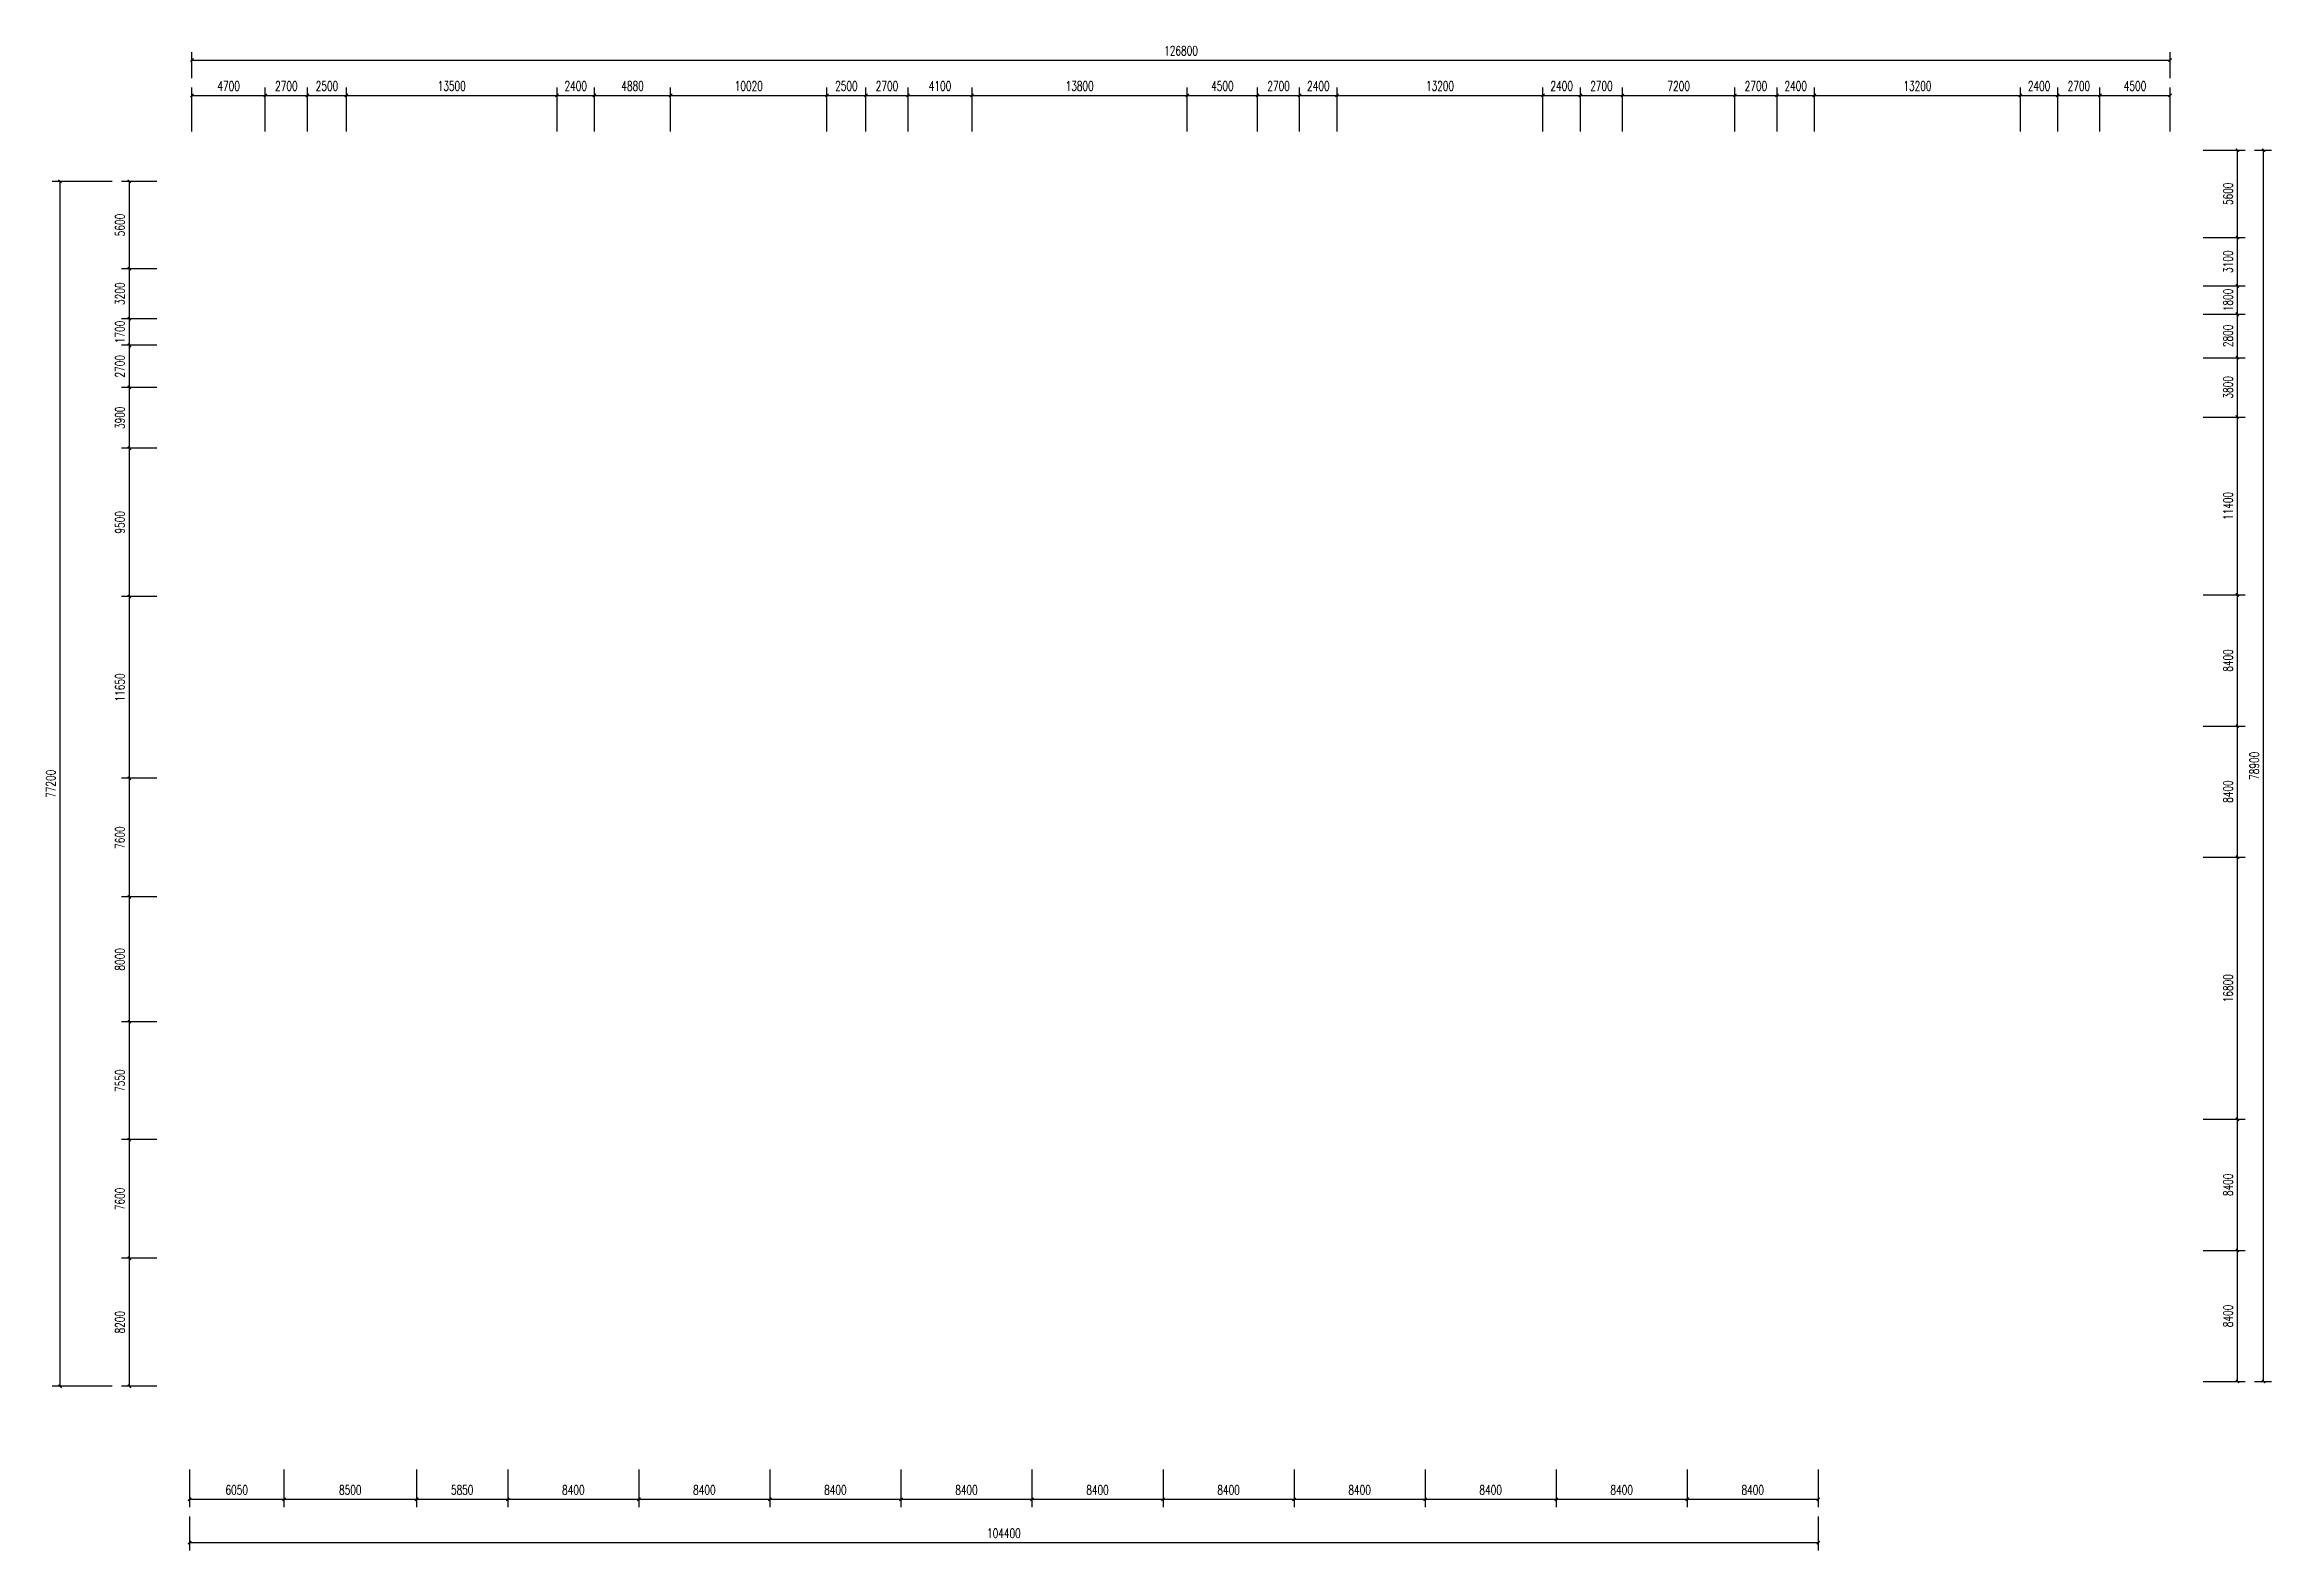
# Model space of a CAD drawing. Extents: x 23428 to 24977637, y 11095 to 11339778.
# Drawn here: x 24675128 to 24817874, y 11167048 to 11263536 of the extents above; entities that cross this region are included whole.
import ezdxf

# ---------------------------------------------------------------- set-up
doc = ezdxf.new("R2010")
doc.units = 0
doc.header["$LTSCALE"] = 1000
doc.layers.add('A-ANNO-DIMS', color=3, linetype='Continuous')
doc.styles.add('DIM_FONT', font='SIMPLEX', dxfattribs={"width": 0.7, "bigfont": 'GBCBIG'})
doc.dimstyles.new('DIMN200', dxfattribs={"dimscale": 2, "dimtxt": 300, "dimasz": 100, "dimexe": 250, "dimexo": 300, "dimgap": 150, "dimtad": 1, "dimdec": 0, "dimzin": 0, "dimdsep": 46, "dimtxsty": 'DIM_FONT', "dimblk": 'ARCHTICK', "dimcen": 0.09, "dimclrt": 7, "dimazin": 2, "dimtfac": 1, "dimtdec": 0, "dimtix": 1, "dimtmove": 2, "dimatfit": 3, "dimldrblk": 'ARCHTICK', "dimfxl": 1, "dimtolj": 1, "dimtzin": 0, "dimarcsym": 0})

msp = doc.modelspace()

# ---------------------------------------------------------------- blocks, each defined once
blk = doc.blocks.new('_ArchTick')
at = {"color": 0, "linetype": 'ByBlock', "const_width": 0.4}
blk.add_lwpolyline([(-0.5, -0.5), (0.5, 0.5)], dxfattribs=at)
blk = doc.blocks.new('*D83')
at = {"layer": 'A-ANNO-DIMS', "color": 0, "lineweight": -2}
for p, q in [((24679464, 11254772), (24675622, 11254772)), ((24676122, 11177572), (24676122, 11254772)), ((24679464, 11177572), (24675622, 11177572))]:
    blk.add_line(p, q, dxfattribs=at)
at = {"layer": 'Defpoints', "color": 0}
for p in [(24676122, 11254772), (24680064, 11254772), (24680064, 11177572)]:
    blk.add_point(p, dxfattribs=at)
at = {"layer": 'A-ANNO-DIMS', "color": 0, "lineweight": -2, "xscale": 200, "yscale": 200, "zscale": 200}
for p, rotation in [((24676122, 11254772), 90), ((24676122, 11177572), 270)]:
    blk.add_blockref('_ArchTick', p, dxfattribs=dict(at, rotation=rotation))
at = {"layer": 'A-ANNO-DIMS', "color": 7, "insert": (24675522, 11216172), "char_height": 600, "attachment_point": 5, "rotation": 90, "style": 'DIM_FONT'}
blk.add_mtext('\\A1;77200', dxfattribs=at)
blk = doc.blocks.new('*D84')
at = {"layer": 'A-ANNO-DIMS', "color": 0, "lineweight": -2}
for p, q in [((24682333, 11185772), (24680064, 11185772)), ((24680564, 11177572), (24680564, 11185772)), ((24682333, 11177572), (24680064, 11177572))]:
    blk.add_line(p, q, dxfattribs=at)
at = {"layer": 'Defpoints', "color": 0}
for p in [(24680564, 11185772), (24682933, 11185772), (24682933, 11177572)]:
    blk.add_point(p, dxfattribs=at)
at = {"layer": 'A-ANNO-DIMS', "color": 0, "lineweight": -2, "xscale": 200, "yscale": 200, "zscale": 200}
for p, rotation in [((24680564, 11185772), 90), ((24680564, 11177572), 270)]:
    blk.add_blockref('_ArchTick', p, dxfattribs=dict(at, rotation=rotation))
at = {"layer": 'A-ANNO-DIMS', "color": 7, "insert": (24679964, 11181672), "char_height": 600, "attachment_point": 5, "rotation": 90, "style": 'DIM_FONT'}
blk.add_mtext('\\A1;8200', dxfattribs=at)
blk = doc.blocks.new('*D85')
at = {"layer": 'A-ANNO-DIMS', "color": 0, "lineweight": -2}
for p, q in [((24682333, 11193372), (24680064, 11193372)), ((24680564, 11185772), (24680564, 11193372)), ((24682333, 11185772), (24680064, 11185772))]:
    blk.add_line(p, q, dxfattribs=at)
at = {"layer": 'Defpoints', "color": 0}
for p in [(24680564, 11193372), (24682933, 11193372), (24682933, 11185772)]:
    blk.add_point(p, dxfattribs=at)
at = {"layer": 'A-ANNO-DIMS', "color": 0, "lineweight": -2, "xscale": 200, "yscale": 200, "zscale": 200}
for p, rotation in [((24680564, 11193372), 90), ((24680564, 11185772), 270)]:
    blk.add_blockref('_ArchTick', p, dxfattribs=dict(at, rotation=rotation))
at = {"layer": 'A-ANNO-DIMS', "color": 7, "insert": (24679964, 11189572), "char_height": 600, "attachment_point": 5, "rotation": 90, "style": 'DIM_FONT'}
blk.add_mtext('\\A1;7600', dxfattribs=at)
blk = doc.blocks.new('*D86')
at = {"layer": 'A-ANNO-DIMS', "color": 0, "lineweight": -2}
for p, q in [((24682333, 11200922), (24680064, 11200922)), ((24680564, 11193372), (24680564, 11200922)), ((24682333, 11193372), (24680064, 11193372))]:
    blk.add_line(p, q, dxfattribs=at)
at = {"layer": 'Defpoints', "color": 0}
for p in [(24680564, 11200922), (24682933, 11200922), (24682933, 11193372)]:
    blk.add_point(p, dxfattribs=at)
at = {"layer": 'A-ANNO-DIMS', "color": 0, "lineweight": -2, "xscale": 200, "yscale": 200, "zscale": 200}
for p, rotation in [((24680564, 11200922), 90), ((24680564, 11193372), 270)]:
    blk.add_blockref('_ArchTick', p, dxfattribs=dict(at, rotation=rotation))
at = {"layer": 'A-ANNO-DIMS', "color": 7, "insert": (24679964, 11197147), "char_height": 600, "attachment_point": 5, "rotation": 90, "style": 'DIM_FONT'}
blk.add_mtext('\\A1;7550', dxfattribs=at)
blk = doc.blocks.new('*D87')
at = {"layer": 'A-ANNO-DIMS', "color": 0, "lineweight": -2}
for p, q in [((24682333, 11208922), (24680064, 11208922)), ((24680564, 11200922), (24680564, 11208922)), ((24682333, 11200922), (24680064, 11200922))]:
    blk.add_line(p, q, dxfattribs=at)
at = {"layer": 'Defpoints', "color": 0}
for p in [(24680564, 11208922), (24682933, 11208922), (24682933, 11200922)]:
    blk.add_point(p, dxfattribs=at)
at = {"layer": 'A-ANNO-DIMS', "color": 0, "lineweight": -2, "xscale": 200, "yscale": 200, "zscale": 200}
for p, rotation in [((24680564, 11208922), 90), ((24680564, 11200922), 270)]:
    blk.add_blockref('_ArchTick', p, dxfattribs=dict(at, rotation=rotation))
at = {"layer": 'A-ANNO-DIMS', "color": 7, "insert": (24679964, 11204922), "char_height": 600, "attachment_point": 5, "rotation": 90, "style": 'DIM_FONT'}
blk.add_mtext('\\A1;8000', dxfattribs=at)
blk = doc.blocks.new('*D88')
at = {"layer": 'A-ANNO-DIMS', "color": 0, "lineweight": -2}
for p, q in [((24682333, 11216522), (24680064, 11216522)), ((24680564, 11208922), (24680564, 11216522)), ((24682333, 11208922), (24680064, 11208922))]:
    blk.add_line(p, q, dxfattribs=at)
at = {"layer": 'Defpoints', "color": 0}
for p in [(24680564, 11216522), (24682933, 11216522), (24682933, 11208922)]:
    blk.add_point(p, dxfattribs=at)
at = {"layer": 'A-ANNO-DIMS', "color": 0, "lineweight": -2, "xscale": 200, "yscale": 200, "zscale": 200}
for p, rotation in [((24680564, 11216522), 90), ((24680564, 11208922), 270)]:
    blk.add_blockref('_ArchTick', p, dxfattribs=dict(at, rotation=rotation))
at = {"layer": 'A-ANNO-DIMS', "color": 7, "insert": (24679964, 11212722), "char_height": 600, "attachment_point": 5, "rotation": 90, "style": 'DIM_FONT'}
blk.add_mtext('\\A1;7600', dxfattribs=at)
blk = doc.blocks.new('*D89')
at = {"layer": 'A-ANNO-DIMS', "color": 0, "lineweight": -2}
for p, q in [((24682333, 11228172), (24680064, 11228172)), ((24680564, 11216522), (24680564, 11228172)), ((24682333, 11216522), (24680064, 11216522))]:
    blk.add_line(p, q, dxfattribs=at)
at = {"layer": 'Defpoints', "color": 0}
for p in [(24680564, 11228172), (24682933, 11228172), (24682933, 11216522)]:
    blk.add_point(p, dxfattribs=at)
at = {"layer": 'A-ANNO-DIMS', "color": 0, "lineweight": -2, "xscale": 200, "yscale": 200, "zscale": 200}
for p, rotation in [((24680564, 11228172), 90), ((24680564, 11216522), 270)]:
    blk.add_blockref('_ArchTick', p, dxfattribs=dict(at, rotation=rotation))
at = {"layer": 'A-ANNO-DIMS', "color": 7, "insert": (24679964, 11222347), "char_height": 600, "attachment_point": 5, "rotation": 90, "style": 'DIM_FONT'}
blk.add_mtext('\\A1;11650', dxfattribs=at)
blk = doc.blocks.new('*D90')
at = {"layer": 'A-ANNO-DIMS', "color": 0, "lineweight": -2}
for p, q in [((24682333, 11237672), (24680064, 11237672)), ((24680564, 11228172), (24680564, 11237672)), ((24682333, 11228172), (24680064, 11228172))]:
    blk.add_line(p, q, dxfattribs=at)
at = {"layer": 'Defpoints', "color": 0}
for p in [(24680564, 11237672), (24682933, 11237672), (24682933, 11228172)]:
    blk.add_point(p, dxfattribs=at)
at = {"layer": 'A-ANNO-DIMS', "color": 0, "lineweight": -2, "xscale": 200, "yscale": 200, "zscale": 200}
for p, rotation in [((24680564, 11237672), 90), ((24680564, 11228172), 270)]:
    blk.add_blockref('_ArchTick', p, dxfattribs=dict(at, rotation=rotation))
at = {"layer": 'A-ANNO-DIMS', "color": 7, "insert": (24679964, 11232922), "char_height": 600, "attachment_point": 5, "rotation": 90, "style": 'DIM_FONT'}
blk.add_mtext('\\A1;9500', dxfattribs=at)
blk = doc.blocks.new('*D91')
at = {"layer": 'A-ANNO-DIMS', "color": 0, "lineweight": -2}
for p, q in [((24682333, 11241572), (24680064, 11241572)), ((24680564, 11237672), (24680564, 11241572)), ((24682333, 11237672), (24680064, 11237672))]:
    blk.add_line(p, q, dxfattribs=at)
at = {"layer": 'Defpoints', "color": 0}
for p in [(24680564, 11241572), (24682933, 11241572), (24682933, 11237672)]:
    blk.add_point(p, dxfattribs=at)
at = {"layer": 'A-ANNO-DIMS', "color": 0, "lineweight": -2, "xscale": 200, "yscale": 200, "zscale": 200}
for p, rotation in [((24680564, 11241572), 90), ((24680564, 11237672), 270)]:
    blk.add_blockref('_ArchTick', p, dxfattribs=dict(at, rotation=rotation))
at = {"layer": 'A-ANNO-DIMS', "color": 7, "insert": (24679964, 11239622), "char_height": 600, "attachment_point": 5, "rotation": 90, "style": 'DIM_FONT'}
blk.add_mtext('\\A1;3900', dxfattribs=at)
blk = doc.blocks.new('*D92')
at = {"layer": 'A-ANNO-DIMS', "color": 0, "lineweight": -2}
for p, q in [((24682333, 11244272), (24680064, 11244272)), ((24680564, 11241572), (24680564, 11244272)), ((24682333, 11241572), (24680064, 11241572))]:
    blk.add_line(p, q, dxfattribs=at)
at = {"layer": 'Defpoints', "color": 0}
for p in [(24680564, 11244272), (24682933, 11244272), (24682933, 11241572)]:
    blk.add_point(p, dxfattribs=at)
at = {"layer": 'A-ANNO-DIMS', "color": 0, "lineweight": -2, "xscale": 200, "yscale": 200, "zscale": 200}
for p, rotation in [((24680564, 11244272), 90), ((24680564, 11241572), 270)]:
    blk.add_blockref('_ArchTick', p, dxfattribs=dict(at, rotation=rotation))
at = {"layer": 'A-ANNO-DIMS', "color": 7, "insert": (24679964, 11242922), "char_height": 600, "attachment_point": 5, "rotation": 90, "style": 'DIM_FONT'}
blk.add_mtext('\\A1;2700', dxfattribs=at)
blk = doc.blocks.new('*D93')
at = {"layer": 'A-ANNO-DIMS', "color": 0, "lineweight": -2}
for p, q in [((24682333, 11245972), (24680064, 11245972)), ((24680564, 11245972), (24680564, 11246172)), ((24680564, 11244272), (24680564, 11245972)), ((24682333, 11244272), (24680064, 11244272)), ((24680564, 11244272), (24680564, 11244072))]:
    blk.add_line(p, q, dxfattribs=at)
at = {"layer": 'Defpoints', "color": 0}
for p in [(24680564, 11245972), (24682933, 11245972), (24682933, 11244272)]:
    blk.add_point(p, dxfattribs=at)
at = {"layer": 'A-ANNO-DIMS', "color": 0, "lineweight": -2, "xscale": 200, "yscale": 200, "zscale": 200}
for p, rotation in [((24680564, 11245972), 270), ((24680564, 11244272), 90)]:
    blk.add_blockref('_ArchTick', p, dxfattribs=dict(at, rotation=rotation))
at = {"layer": 'A-ANNO-DIMS', "color": 7, "insert": (24679964, 11245122), "char_height": 600, "attachment_point": 5, "rotation": 90, "style": 'DIM_FONT'}
blk.add_mtext('\\A1;1700', dxfattribs=at)
blk = doc.blocks.new('*D94')
at = {"layer": 'A-ANNO-DIMS', "color": 0, "lineweight": -2}
for p, q in [((24682333, 11249172), (24680064, 11249172)), ((24680564, 11245972), (24680564, 11249172)), ((24682333, 11245972), (24680064, 11245972))]:
    blk.add_line(p, q, dxfattribs=at)
at = {"layer": 'Defpoints', "color": 0}
for p in [(24680564, 11249172), (24682933, 11249172), (24682933, 11245972)]:
    blk.add_point(p, dxfattribs=at)
at = {"layer": 'A-ANNO-DIMS', "color": 0, "lineweight": -2, "xscale": 200, "yscale": 200, "zscale": 200}
for p, rotation in [((24680564, 11249172), 90), ((24680564, 11245972), 270)]:
    blk.add_blockref('_ArchTick', p, dxfattribs=dict(at, rotation=rotation))
at = {"layer": 'A-ANNO-DIMS', "color": 7, "insert": (24679964, 11247572), "char_height": 600, "attachment_point": 5, "rotation": 90, "style": 'DIM_FONT'}
blk.add_mtext('\\A1;3200', dxfattribs=at)
blk = doc.blocks.new('*D95')
at = {"layer": 'A-ANNO-DIMS', "color": 0, "lineweight": -2}
for p, q in [((24682333, 11254772), (24680064, 11254772)), ((24680564, 11249172), (24680564, 11254772)), ((24682333, 11249172), (24680064, 11249172))]:
    blk.add_line(p, q, dxfattribs=at)
at = {"layer": 'Defpoints', "color": 0}
for p in [(24680564, 11254772), (24682933, 11254772), (24682933, 11249172)]:
    blk.add_point(p, dxfattribs=at)
at = {"layer": 'A-ANNO-DIMS', "color": 0, "lineweight": -2, "xscale": 200, "yscale": 200, "zscale": 200}
for p, rotation in [((24680564, 11254772), 90), ((24680564, 11249172), 270)]:
    blk.add_blockref('_ArchTick', p, dxfattribs=dict(at, rotation=rotation))
at = {"layer": 'A-ANNO-DIMS', "color": 7, "insert": (24679964, 11251972), "char_height": 600, "attachment_point": 5, "rotation": 90, "style": 'DIM_FONT'}
blk.add_mtext('\\A1;5600', dxfattribs=at)
blk = doc.blocks.new('*D122')
at = {"layer": 'A-ANNO-DIMS', "color": 0, "lineweight": -2}
for p, q in [((24684579, 11261381), (24684579, 11263043)), ((24811379, 11261381), (24811379, 11263043)), ((24684579, 11262543), (24811379, 11262543))]:
    blk.add_line(p, q, dxfattribs=at)
at = {"layer": 'Defpoints', "color": 0}
for p in [(24811379, 11262543), (24684579, 11260781), (24811379, 11260781)]:
    blk.add_point(p, dxfattribs=at)
at = {"layer": 'A-ANNO-DIMS', "color": 0, "lineweight": -2, "xscale": 200, "yscale": 200, "zscale": 200, "rotation": 180}
blk.add_blockref('_ArchTick', (24684579, 11262543), dxfattribs=at)
at = {"layer": 'A-ANNO-DIMS', "color": 0, "lineweight": -2, "xscale": 200, "yscale": 200, "zscale": 200}
blk.add_blockref('_ArchTick', (24811379, 11262543), dxfattribs=at)
at = {"layer": 'A-ANNO-DIMS', "color": 7, "insert": (24747979, 11263143), "char_height": 600, "attachment_point": 5, "style": 'DIM_FONT'}
blk.add_mtext('\\A1;126800', dxfattribs=at)
blk = doc.blocks.new('*D123')
at = {"layer": 'A-ANNO-DIMS', "color": 0, "lineweight": -2}
for p, q in [((24684579, 11257967), (24684579, 11260781)), ((24684579, 11260281), (24689279, 11260281)), ((24689279, 11257967), (24689279, 11260781))]:
    blk.add_line(p, q, dxfattribs=at)
at = {"layer": 'Defpoints', "color": 0}
for p in [(24689279, 11260281), (24684579, 11257367), (24689279, 11257367)]:
    blk.add_point(p, dxfattribs=at)
at = {"layer": 'A-ANNO-DIMS', "color": 0, "lineweight": -2, "xscale": 200, "yscale": 200, "zscale": 200, "rotation": 180}
blk.add_blockref('_ArchTick', (24684579, 11260281), dxfattribs=at)
at = {"layer": 'A-ANNO-DIMS', "color": 0, "lineweight": -2, "xscale": 200, "yscale": 200, "zscale": 200}
blk.add_blockref('_ArchTick', (24689279, 11260281), dxfattribs=at)
at = {"layer": 'A-ANNO-DIMS', "color": 7, "insert": (24686929, 11260881), "char_height": 600, "attachment_point": 5, "style": 'DIM_FONT'}
blk.add_mtext('\\A1;4700', dxfattribs=at)
blk = doc.blocks.new('*D124')
at = {"layer": 'A-ANNO-DIMS', "color": 0, "lineweight": -2}
for p, q in [((24689279, 11257967), (24689279, 11260781)), ((24689279, 11260281), (24691979, 11260281)), ((24691979, 11257967), (24691979, 11260781))]:
    blk.add_line(p, q, dxfattribs=at)
at = {"layer": 'Defpoints', "color": 0}
for p in [(24691979, 11260281), (24689279, 11257367), (24691979, 11257367)]:
    blk.add_point(p, dxfattribs=at)
at = {"layer": 'A-ANNO-DIMS', "color": 0, "lineweight": -2, "xscale": 200, "yscale": 200, "zscale": 200, "rotation": 180}
blk.add_blockref('_ArchTick', (24689279, 11260281), dxfattribs=at)
at = {"layer": 'A-ANNO-DIMS', "color": 0, "lineweight": -2, "xscale": 200, "yscale": 200, "zscale": 200}
blk.add_blockref('_ArchTick', (24691979, 11260281), dxfattribs=at)
at = {"layer": 'A-ANNO-DIMS', "color": 7, "insert": (24690629, 11260881), "char_height": 600, "attachment_point": 5, "style": 'DIM_FONT'}
blk.add_mtext('\\A1;2700', dxfattribs=at)
blk = doc.blocks.new('*D125')
at = {"layer": 'A-ANNO-DIMS', "color": 0, "lineweight": -2}
for p, q in [((24691979, 11257967), (24691979, 11260781)), ((24691979, 11260281), (24694479, 11260281)), ((24694479, 11257967), (24694479, 11260781))]:
    blk.add_line(p, q, dxfattribs=at)
at = {"layer": 'Defpoints', "color": 0}
for p in [(24694479, 11260281), (24691979, 11257367), (24694479, 11257367)]:
    blk.add_point(p, dxfattribs=at)
at = {"layer": 'A-ANNO-DIMS', "color": 0, "lineweight": -2, "xscale": 200, "yscale": 200, "zscale": 200, "rotation": 180}
blk.add_blockref('_ArchTick', (24691979, 11260281), dxfattribs=at)
at = {"layer": 'A-ANNO-DIMS', "color": 0, "lineweight": -2, "xscale": 200, "yscale": 200, "zscale": 200}
blk.add_blockref('_ArchTick', (24694479, 11260281), dxfattribs=at)
at = {"layer": 'A-ANNO-DIMS', "color": 7, "insert": (24693229, 11260881), "char_height": 600, "attachment_point": 5, "style": 'DIM_FONT'}
blk.add_mtext('\\A1;2500', dxfattribs=at)
blk = doc.blocks.new('*D126')
at = {"layer": 'A-ANNO-DIMS', "color": 0, "lineweight": -2}
for p, q in [((24694479, 11257967), (24694479, 11260781)), ((24694479, 11260281), (24707979, 11260281)), ((24707979, 11257967), (24707979, 11260781))]:
    blk.add_line(p, q, dxfattribs=at)
at = {"layer": 'Defpoints', "color": 0}
for p in [(24707979, 11260281), (24694479, 11257367), (24707979, 11257367)]:
    blk.add_point(p, dxfattribs=at)
at = {"layer": 'A-ANNO-DIMS', "color": 0, "lineweight": -2, "xscale": 200, "yscale": 200, "zscale": 200, "rotation": 180}
blk.add_blockref('_ArchTick', (24694479, 11260281), dxfattribs=at)
at = {"layer": 'A-ANNO-DIMS', "color": 0, "lineweight": -2, "xscale": 200, "yscale": 200, "zscale": 200}
blk.add_blockref('_ArchTick', (24707979, 11260281), dxfattribs=at)
at = {"layer": 'A-ANNO-DIMS', "color": 7, "insert": (24701229, 11260881), "char_height": 600, "attachment_point": 5, "style": 'DIM_FONT'}
blk.add_mtext('\\A1;13500', dxfattribs=at)
blk = doc.blocks.new('*D127')
at = {"layer": 'A-ANNO-DIMS', "color": 0, "lineweight": -2}
for p, q in [((24707979, 11257967), (24707979, 11260781)), ((24707979, 11260281), (24710379, 11260281)), ((24710379, 11257967), (24710379, 11260781))]:
    blk.add_line(p, q, dxfattribs=at)
at = {"layer": 'Defpoints', "color": 0}
for p in [(24710379, 11260281), (24707979, 11257367), (24710379, 11257367)]:
    blk.add_point(p, dxfattribs=at)
at = {"layer": 'A-ANNO-DIMS', "color": 0, "lineweight": -2, "xscale": 200, "yscale": 200, "zscale": 200, "rotation": 180}
blk.add_blockref('_ArchTick', (24707979, 11260281), dxfattribs=at)
at = {"layer": 'A-ANNO-DIMS', "color": 0, "lineweight": -2, "xscale": 200, "yscale": 200, "zscale": 200}
blk.add_blockref('_ArchTick', (24710379, 11260281), dxfattribs=at)
at = {"layer": 'A-ANNO-DIMS', "color": 7, "insert": (24709179, 11260881), "char_height": 600, "attachment_point": 5, "style": 'DIM_FONT'}
blk.add_mtext('\\A1;2400', dxfattribs=at)
blk = doc.blocks.new('*D128')
at = {"layer": 'A-ANNO-DIMS', "color": 0, "lineweight": -2}
for p, q in [((24710379, 11257967), (24710379, 11260781)), ((24710379, 11260281), (24715259, 11260281)), ((24715259, 11257967), (24715259, 11260781))]:
    blk.add_line(p, q, dxfattribs=at)
at = {"layer": 'Defpoints', "color": 0}
for p in [(24715259, 11260281), (24710379, 11257367), (24715259, 11257367)]:
    blk.add_point(p, dxfattribs=at)
at = {"layer": 'A-ANNO-DIMS', "color": 0, "lineweight": -2, "xscale": 200, "yscale": 200, "zscale": 200, "rotation": 180}
blk.add_blockref('_ArchTick', (24710379, 11260281), dxfattribs=at)
at = {"layer": 'A-ANNO-DIMS', "color": 0, "lineweight": -2, "xscale": 200, "yscale": 200, "zscale": 200}
blk.add_blockref('_ArchTick', (24715259, 11260281), dxfattribs=at)
at = {"layer": 'A-ANNO-DIMS', "color": 7, "insert": (24712819, 11260881), "char_height": 600, "attachment_point": 5, "style": 'DIM_FONT'}
blk.add_mtext('\\A1;4880', dxfattribs=at)
blk = doc.blocks.new('*D129')
at = {"layer": 'A-ANNO-DIMS', "color": 0, "lineweight": -2}
for p, q in [((24715259, 11257967), (24715259, 11260781)), ((24715259, 11260281), (24725279, 11260281)), ((24725279, 11257967), (24725279, 11260781))]:
    blk.add_line(p, q, dxfattribs=at)
at = {"layer": 'Defpoints', "color": 0}
for p in [(24725279, 11260281), (24715259, 11257367), (24725279, 11257367)]:
    blk.add_point(p, dxfattribs=at)
at = {"layer": 'A-ANNO-DIMS', "color": 0, "lineweight": -2, "xscale": 200, "yscale": 200, "zscale": 200, "rotation": 180}
blk.add_blockref('_ArchTick', (24715259, 11260281), dxfattribs=at)
at = {"layer": 'A-ANNO-DIMS', "color": 0, "lineweight": -2, "xscale": 200, "yscale": 200, "zscale": 200}
blk.add_blockref('_ArchTick', (24725279, 11260281), dxfattribs=at)
at = {"layer": 'A-ANNO-DIMS', "color": 7, "insert": (24720269, 11260881), "char_height": 600, "attachment_point": 5, "style": 'DIM_FONT'}
blk.add_mtext('\\A1;10020', dxfattribs=at)
blk = doc.blocks.new('*D130')
at = {"layer": 'A-ANNO-DIMS', "color": 0, "lineweight": -2}
for p, q in [((24725279, 11257967), (24725279, 11260781)), ((24725279, 11260281), (24727779, 11260281)), ((24727779, 11257967), (24727779, 11260781))]:
    blk.add_line(p, q, dxfattribs=at)
at = {"layer": 'Defpoints', "color": 0}
for p in [(24727779, 11260281), (24725279, 11257367), (24727779, 11257367)]:
    blk.add_point(p, dxfattribs=at)
at = {"layer": 'A-ANNO-DIMS', "color": 0, "lineweight": -2, "xscale": 200, "yscale": 200, "zscale": 200, "rotation": 180}
blk.add_blockref('_ArchTick', (24725279, 11260281), dxfattribs=at)
at = {"layer": 'A-ANNO-DIMS', "color": 0, "lineweight": -2, "xscale": 200, "yscale": 200, "zscale": 200}
blk.add_blockref('_ArchTick', (24727779, 11260281), dxfattribs=at)
at = {"layer": 'A-ANNO-DIMS', "color": 7, "insert": (24726529, 11260881), "char_height": 600, "attachment_point": 5, "style": 'DIM_FONT'}
blk.add_mtext('\\A1;2500', dxfattribs=at)
blk = doc.blocks.new('*D131')
at = {"layer": 'A-ANNO-DIMS', "color": 0, "lineweight": -2}
for p, q in [((24727779, 11257967), (24727779, 11260781)), ((24727779, 11260281), (24730479, 11260281)), ((24730479, 11257967), (24730479, 11260781))]:
    blk.add_line(p, q, dxfattribs=at)
at = {"layer": 'Defpoints', "color": 0}
for p in [(24730479, 11260281), (24727779, 11257367), (24730479, 11257367)]:
    blk.add_point(p, dxfattribs=at)
at = {"layer": 'A-ANNO-DIMS', "color": 0, "lineweight": -2, "xscale": 200, "yscale": 200, "zscale": 200, "rotation": 180}
blk.add_blockref('_ArchTick', (24727779, 11260281), dxfattribs=at)
at = {"layer": 'A-ANNO-DIMS', "color": 0, "lineweight": -2, "xscale": 200, "yscale": 200, "zscale": 200}
blk.add_blockref('_ArchTick', (24730479, 11260281), dxfattribs=at)
at = {"layer": 'A-ANNO-DIMS', "color": 7, "insert": (24729129, 11260881), "char_height": 600, "attachment_point": 5, "style": 'DIM_FONT'}
blk.add_mtext('\\A1;2700', dxfattribs=at)
blk = doc.blocks.new('*D132')
at = {"layer": 'A-ANNO-DIMS', "color": 0, "lineweight": -2}
for p, q in [((24730479, 11257967), (24730479, 11260781)), ((24730479, 11260281), (24734579, 11260281)), ((24734579, 11257967), (24734579, 11260781))]:
    blk.add_line(p, q, dxfattribs=at)
at = {"layer": 'Defpoints', "color": 0}
for p in [(24734579, 11260281), (24730479, 11257367), (24734579, 11257367)]:
    blk.add_point(p, dxfattribs=at)
at = {"layer": 'A-ANNO-DIMS', "color": 0, "lineweight": -2, "xscale": 200, "yscale": 200, "zscale": 200, "rotation": 180}
blk.add_blockref('_ArchTick', (24730479, 11260281), dxfattribs=at)
at = {"layer": 'A-ANNO-DIMS', "color": 0, "lineweight": -2, "xscale": 200, "yscale": 200, "zscale": 200}
blk.add_blockref('_ArchTick', (24734579, 11260281), dxfattribs=at)
at = {"layer": 'A-ANNO-DIMS', "color": 7, "insert": (24732529, 11260881), "char_height": 600, "attachment_point": 5, "style": 'DIM_FONT'}
blk.add_mtext('\\A1;4100', dxfattribs=at)
blk = doc.blocks.new('*D133')
at = {"layer": 'A-ANNO-DIMS', "color": 0, "lineweight": -2}
for p, q in [((24734579, 11257967), (24734579, 11260781)), ((24734579, 11260281), (24748379, 11260281)), ((24748379, 11257967), (24748379, 11260781))]:
    blk.add_line(p, q, dxfattribs=at)
at = {"layer": 'Defpoints', "color": 0}
for p in [(24748379, 11260281), (24734579, 11257367), (24748379, 11257367)]:
    blk.add_point(p, dxfattribs=at)
at = {"layer": 'A-ANNO-DIMS', "color": 0, "lineweight": -2, "xscale": 200, "yscale": 200, "zscale": 200, "rotation": 180}
blk.add_blockref('_ArchTick', (24734579, 11260281), dxfattribs=at)
at = {"layer": 'A-ANNO-DIMS', "color": 0, "lineweight": -2, "xscale": 200, "yscale": 200, "zscale": 200}
blk.add_blockref('_ArchTick', (24748379, 11260281), dxfattribs=at)
at = {"layer": 'A-ANNO-DIMS', "color": 7, "insert": (24741479, 11260881), "char_height": 600, "attachment_point": 5, "style": 'DIM_FONT'}
blk.add_mtext('\\A1;13800', dxfattribs=at)
blk = doc.blocks.new('*D134')
at = {"layer": 'A-ANNO-DIMS', "color": 0, "lineweight": -2}
for p, q in [((24748379, 11257967), (24748379, 11260781)), ((24748379, 11260281), (24752879, 11260281)), ((24752879, 11257967), (24752879, 11260781))]:
    blk.add_line(p, q, dxfattribs=at)
at = {"layer": 'Defpoints', "color": 0}
for p in [(24752879, 11260281), (24748379, 11257367), (24752879, 11257367)]:
    blk.add_point(p, dxfattribs=at)
at = {"layer": 'A-ANNO-DIMS', "color": 0, "lineweight": -2, "xscale": 200, "yscale": 200, "zscale": 200, "rotation": 180}
blk.add_blockref('_ArchTick', (24748379, 11260281), dxfattribs=at)
at = {"layer": 'A-ANNO-DIMS', "color": 0, "lineweight": -2, "xscale": 200, "yscale": 200, "zscale": 200}
blk.add_blockref('_ArchTick', (24752879, 11260281), dxfattribs=at)
at = {"layer": 'A-ANNO-DIMS', "color": 7, "insert": (24750629, 11260881), "char_height": 600, "attachment_point": 5, "style": 'DIM_FONT'}
blk.add_mtext('\\A1;4500', dxfattribs=at)
blk = doc.blocks.new('*D135')
at = {"layer": 'A-ANNO-DIMS', "color": 0, "lineweight": -2}
for p, q in [((24752879, 11257967), (24752879, 11260781)), ((24752879, 11260281), (24755579, 11260281)), ((24755579, 11257967), (24755579, 11260781))]:
    blk.add_line(p, q, dxfattribs=at)
at = {"layer": 'Defpoints', "color": 0}
for p in [(24755579, 11260281), (24752879, 11257367), (24755579, 11257367)]:
    blk.add_point(p, dxfattribs=at)
at = {"layer": 'A-ANNO-DIMS', "color": 0, "lineweight": -2, "xscale": 200, "yscale": 200, "zscale": 200, "rotation": 180}
blk.add_blockref('_ArchTick', (24752879, 11260281), dxfattribs=at)
at = {"layer": 'A-ANNO-DIMS', "color": 0, "lineweight": -2, "xscale": 200, "yscale": 200, "zscale": 200}
blk.add_blockref('_ArchTick', (24755579, 11260281), dxfattribs=at)
at = {"layer": 'A-ANNO-DIMS', "color": 7, "insert": (24754229, 11260881), "char_height": 600, "attachment_point": 5, "style": 'DIM_FONT'}
blk.add_mtext('\\A1;2700', dxfattribs=at)
blk = doc.blocks.new('*D136')
at = {"layer": 'A-ANNO-DIMS', "color": 0, "lineweight": -2}
for p, q in [((24755579, 11257967), (24755579, 11260781)), ((24755579, 11260281), (24757979, 11260281)), ((24757979, 11257967), (24757979, 11260781))]:
    blk.add_line(p, q, dxfattribs=at)
at = {"layer": 'Defpoints', "color": 0}
for p in [(24757979, 11260281), (24755579, 11257367), (24757979, 11257367)]:
    blk.add_point(p, dxfattribs=at)
at = {"layer": 'A-ANNO-DIMS', "color": 0, "lineweight": -2, "xscale": 200, "yscale": 200, "zscale": 200, "rotation": 180}
blk.add_blockref('_ArchTick', (24755579, 11260281), dxfattribs=at)
at = {"layer": 'A-ANNO-DIMS', "color": 0, "lineweight": -2, "xscale": 200, "yscale": 200, "zscale": 200}
blk.add_blockref('_ArchTick', (24757979, 11260281), dxfattribs=at)
at = {"layer": 'A-ANNO-DIMS', "color": 7, "insert": (24756779, 11260881), "char_height": 600, "attachment_point": 5, "style": 'DIM_FONT'}
blk.add_mtext('\\A1;2400', dxfattribs=at)
blk = doc.blocks.new('*D137')
at = {"layer": 'A-ANNO-DIMS', "color": 0, "lineweight": -2}
for p, q in [((24757979, 11257967), (24757979, 11260781)), ((24757979, 11260281), (24771179, 11260281)), ((24771179, 11257967), (24771179, 11260781))]:
    blk.add_line(p, q, dxfattribs=at)
at = {"layer": 'Defpoints', "color": 0}
for p in [(24771179, 11260281), (24757979, 11257367), (24771179, 11257367)]:
    blk.add_point(p, dxfattribs=at)
at = {"layer": 'A-ANNO-DIMS', "color": 0, "lineweight": -2, "xscale": 200, "yscale": 200, "zscale": 200, "rotation": 180}
blk.add_blockref('_ArchTick', (24757979, 11260281), dxfattribs=at)
at = {"layer": 'A-ANNO-DIMS', "color": 0, "lineweight": -2, "xscale": 200, "yscale": 200, "zscale": 200}
blk.add_blockref('_ArchTick', (24771179, 11260281), dxfattribs=at)
at = {"layer": 'A-ANNO-DIMS', "color": 7, "insert": (24764579, 11260881), "char_height": 600, "attachment_point": 5, "style": 'DIM_FONT'}
blk.add_mtext('\\A1;13200', dxfattribs=at)
blk = doc.blocks.new('*D138')
at = {"layer": 'A-ANNO-DIMS', "color": 0, "lineweight": -2}
for p, q in [((24771179, 11257967), (24771179, 11260781)), ((24771179, 11260281), (24773579, 11260281)), ((24773579, 11257967), (24773579, 11260781))]:
    blk.add_line(p, q, dxfattribs=at)
at = {"layer": 'Defpoints', "color": 0}
for p in [(24773579, 11260281), (24771179, 11257367), (24773579, 11257367)]:
    blk.add_point(p, dxfattribs=at)
at = {"layer": 'A-ANNO-DIMS', "color": 0, "lineweight": -2, "xscale": 200, "yscale": 200, "zscale": 200, "rotation": 180}
blk.add_blockref('_ArchTick', (24771179, 11260281), dxfattribs=at)
at = {"layer": 'A-ANNO-DIMS', "color": 0, "lineweight": -2, "xscale": 200, "yscale": 200, "zscale": 200}
blk.add_blockref('_ArchTick', (24773579, 11260281), dxfattribs=at)
at = {"layer": 'A-ANNO-DIMS', "color": 7, "insert": (24772379, 11260881), "char_height": 600, "attachment_point": 5, "style": 'DIM_FONT'}
blk.add_mtext('\\A1;2400', dxfattribs=at)
blk = doc.blocks.new('*D139')
at = {"layer": 'A-ANNO-DIMS', "color": 0, "lineweight": -2}
for p, q in [((24773579, 11257967), (24773579, 11260781)), ((24773579, 11260281), (24776279, 11260281)), ((24776279, 11257967), (24776279, 11260781))]:
    blk.add_line(p, q, dxfattribs=at)
at = {"layer": 'Defpoints', "color": 0}
for p in [(24776279, 11260281), (24773579, 11257367), (24776279, 11257367)]:
    blk.add_point(p, dxfattribs=at)
at = {"layer": 'A-ANNO-DIMS', "color": 0, "lineweight": -2, "xscale": 200, "yscale": 200, "zscale": 200, "rotation": 180}
blk.add_blockref('_ArchTick', (24773579, 11260281), dxfattribs=at)
at = {"layer": 'A-ANNO-DIMS', "color": 0, "lineweight": -2, "xscale": 200, "yscale": 200, "zscale": 200}
blk.add_blockref('_ArchTick', (24776279, 11260281), dxfattribs=at)
at = {"layer": 'A-ANNO-DIMS', "color": 7, "insert": (24774929, 11260881), "char_height": 600, "attachment_point": 5, "style": 'DIM_FONT'}
blk.add_mtext('\\A1;2700', dxfattribs=at)
blk = doc.blocks.new('*D140')
at = {"layer": 'A-ANNO-DIMS', "color": 0, "lineweight": -2}
for p, q in [((24776279, 11257967), (24776279, 11260781)), ((24776279, 11260281), (24783479, 11260281)), ((24783479, 11257967), (24783479, 11260781))]:
    blk.add_line(p, q, dxfattribs=at)
at = {"layer": 'Defpoints', "color": 0}
for p in [(24783479, 11260281), (24776279, 11257367), (24783479, 11257367)]:
    blk.add_point(p, dxfattribs=at)
at = {"layer": 'A-ANNO-DIMS', "color": 0, "lineweight": -2, "xscale": 200, "yscale": 200, "zscale": 200, "rotation": 180}
blk.add_blockref('_ArchTick', (24776279, 11260281), dxfattribs=at)
at = {"layer": 'A-ANNO-DIMS', "color": 0, "lineweight": -2, "xscale": 200, "yscale": 200, "zscale": 200}
blk.add_blockref('_ArchTick', (24783479, 11260281), dxfattribs=at)
at = {"layer": 'A-ANNO-DIMS', "color": 7, "insert": (24779879, 11260881), "char_height": 600, "attachment_point": 5, "style": 'DIM_FONT'}
blk.add_mtext('\\A1;7200', dxfattribs=at)
blk = doc.blocks.new('*D141')
at = {"layer": 'A-ANNO-DIMS', "color": 0, "lineweight": -2}
for p, q in [((24783479, 11257967), (24783479, 11260781)), ((24783479, 11260281), (24786179, 11260281)), ((24786179, 11257967), (24786179, 11260781))]:
    blk.add_line(p, q, dxfattribs=at)
at = {"layer": 'Defpoints', "color": 0}
for p in [(24786179, 11260281), (24783479, 11257367), (24786179, 11257367)]:
    blk.add_point(p, dxfattribs=at)
at = {"layer": 'A-ANNO-DIMS', "color": 0, "lineweight": -2, "xscale": 200, "yscale": 200, "zscale": 200, "rotation": 180}
blk.add_blockref('_ArchTick', (24783479, 11260281), dxfattribs=at)
at = {"layer": 'A-ANNO-DIMS', "color": 0, "lineweight": -2, "xscale": 200, "yscale": 200, "zscale": 200}
blk.add_blockref('_ArchTick', (24786179, 11260281), dxfattribs=at)
at = {"layer": 'A-ANNO-DIMS', "color": 7, "insert": (24784829, 11260881), "char_height": 600, "attachment_point": 5, "style": 'DIM_FONT'}
blk.add_mtext('\\A1;2700', dxfattribs=at)
blk = doc.blocks.new('*D142')
at = {"layer": 'A-ANNO-DIMS', "color": 0, "lineweight": -2}
for p, q in [((24786179, 11257967), (24786179, 11260781)), ((24786179, 11260281), (24788579, 11260281)), ((24788579, 11257967), (24788579, 11260781))]:
    blk.add_line(p, q, dxfattribs=at)
at = {"layer": 'Defpoints', "color": 0}
for p in [(24788579, 11260281), (24786179, 11257367), (24788579, 11257367)]:
    blk.add_point(p, dxfattribs=at)
at = {"layer": 'A-ANNO-DIMS', "color": 0, "lineweight": -2, "xscale": 200, "yscale": 200, "zscale": 200, "rotation": 180}
blk.add_blockref('_ArchTick', (24786179, 11260281), dxfattribs=at)
at = {"layer": 'A-ANNO-DIMS', "color": 0, "lineweight": -2, "xscale": 200, "yscale": 200, "zscale": 200}
blk.add_blockref('_ArchTick', (24788579, 11260281), dxfattribs=at)
at = {"layer": 'A-ANNO-DIMS', "color": 7, "insert": (24787379, 11260881), "char_height": 600, "attachment_point": 5, "style": 'DIM_FONT'}
blk.add_mtext('\\A1;2400', dxfattribs=at)
blk = doc.blocks.new('*D143')
at = {"layer": 'A-ANNO-DIMS', "color": 0, "lineweight": -2}
for p, q in [((24788579, 11257967), (24788579, 11260781)), ((24788579, 11260281), (24801779, 11260281)), ((24801779, 11257967), (24801779, 11260781))]:
    blk.add_line(p, q, dxfattribs=at)
at = {"layer": 'Defpoints', "color": 0}
for p in [(24801779, 11260281), (24788579, 11257367), (24801779, 11257367)]:
    blk.add_point(p, dxfattribs=at)
at = {"layer": 'A-ANNO-DIMS', "color": 0, "lineweight": -2, "xscale": 200, "yscale": 200, "zscale": 200, "rotation": 180}
blk.add_blockref('_ArchTick', (24788579, 11260281), dxfattribs=at)
at = {"layer": 'A-ANNO-DIMS', "color": 0, "lineweight": -2, "xscale": 200, "yscale": 200, "zscale": 200}
blk.add_blockref('_ArchTick', (24801779, 11260281), dxfattribs=at)
at = {"layer": 'A-ANNO-DIMS', "color": 7, "insert": (24795179, 11260881), "char_height": 600, "attachment_point": 5, "style": 'DIM_FONT'}
blk.add_mtext('\\A1;13200', dxfattribs=at)
blk = doc.blocks.new('*D144')
at = {"layer": 'A-ANNO-DIMS', "color": 0, "lineweight": -2}
for p, q in [((24801779, 11257967), (24801779, 11260781)), ((24801779, 11260281), (24804179, 11260281)), ((24804179, 11257967), (24804179, 11260781))]:
    blk.add_line(p, q, dxfattribs=at)
at = {"layer": 'Defpoints', "color": 0}
for p in [(24804179, 11260281), (24801779, 11257367), (24804179, 11257367)]:
    blk.add_point(p, dxfattribs=at)
at = {"layer": 'A-ANNO-DIMS', "color": 0, "lineweight": -2, "xscale": 200, "yscale": 200, "zscale": 200, "rotation": 180}
blk.add_blockref('_ArchTick', (24801779, 11260281), dxfattribs=at)
at = {"layer": 'A-ANNO-DIMS', "color": 0, "lineweight": -2, "xscale": 200, "yscale": 200, "zscale": 200}
blk.add_blockref('_ArchTick', (24804179, 11260281), dxfattribs=at)
at = {"layer": 'A-ANNO-DIMS', "color": 7, "insert": (24802979, 11260881), "char_height": 600, "attachment_point": 5, "style": 'DIM_FONT'}
blk.add_mtext('\\A1;2400', dxfattribs=at)
blk = doc.blocks.new('*D145')
at = {"layer": 'A-ANNO-DIMS', "color": 0, "lineweight": -2}
for p, q in [((24804179, 11257967), (24804179, 11260781)), ((24804179, 11260281), (24806879, 11260281)), ((24806879, 11257967), (24806879, 11260781))]:
    blk.add_line(p, q, dxfattribs=at)
at = {"layer": 'Defpoints', "color": 0}
for p in [(24806879, 11260281), (24804179, 11257367), (24806879, 11257367)]:
    blk.add_point(p, dxfattribs=at)
at = {"layer": 'A-ANNO-DIMS', "color": 0, "lineweight": -2, "xscale": 200, "yscale": 200, "zscale": 200, "rotation": 180}
blk.add_blockref('_ArchTick', (24804179, 11260281), dxfattribs=at)
at = {"layer": 'A-ANNO-DIMS', "color": 0, "lineweight": -2, "xscale": 200, "yscale": 200, "zscale": 200}
blk.add_blockref('_ArchTick', (24806879, 11260281), dxfattribs=at)
at = {"layer": 'A-ANNO-DIMS', "color": 7, "insert": (24805529, 11260881), "char_height": 600, "attachment_point": 5, "style": 'DIM_FONT'}
blk.add_mtext('\\A1;2700', dxfattribs=at)
blk = doc.blocks.new('*D146')
at = {"layer": 'A-ANNO-DIMS', "color": 0, "lineweight": -2}
for p, q in [((24806879, 11257967), (24806879, 11260781)), ((24806879, 11260281), (24811379, 11260281)), ((24811379, 11257967), (24811379, 11260781))]:
    blk.add_line(p, q, dxfattribs=at)
at = {"layer": 'Defpoints', "color": 0}
for p in [(24811379, 11260281), (24806879, 11257367), (24811379, 11257367)]:
    blk.add_point(p, dxfattribs=at)
at = {"layer": 'A-ANNO-DIMS', "color": 0, "lineweight": -2, "xscale": 200, "yscale": 200, "zscale": 200, "rotation": 180}
blk.add_blockref('_ArchTick', (24806879, 11260281), dxfattribs=at)
at = {"layer": 'A-ANNO-DIMS', "color": 0, "lineweight": -2, "xscale": 200, "yscale": 200, "zscale": 200}
blk.add_blockref('_ArchTick', (24811379, 11260281), dxfattribs=at)
at = {"layer": 'A-ANNO-DIMS', "color": 7, "insert": (24809129, 11260881), "char_height": 600, "attachment_point": 5, "style": 'DIM_FONT'}
blk.add_mtext('\\A1;4500', dxfattribs=at)
blk = doc.blocks.new('*D295')
at = {"layer": 'A-ANNO-DIMS', "color": 0, "lineweight": -2}
for p, q in [((24684424, 11169225), (24684424, 11167048)), ((24788824, 11169225), (24788824, 11167048)), ((24684424, 11167548), (24788824, 11167548))]:
    blk.add_line(p, q, dxfattribs=at)
at = {"layer": 'Defpoints', "color": 0}
for p in [(24684424, 11169825), (24788824, 11169825), (24788824, 11167548)]:
    blk.add_point(p, dxfattribs=at)
at = {"layer": 'A-ANNO-DIMS', "color": 0, "lineweight": -2, "xscale": 200, "yscale": 200, "zscale": 200, "rotation": 180}
blk.add_blockref('_ArchTick', (24684424, 11167548), dxfattribs=at)
at = {"layer": 'A-ANNO-DIMS', "color": 0, "lineweight": -2, "xscale": 200, "yscale": 200, "zscale": 200}
blk.add_blockref('_ArchTick', (24788824, 11167548), dxfattribs=at)
at = {"layer": 'A-ANNO-DIMS', "color": 7, "insert": (24736624, 11168148), "char_height": 600, "attachment_point": 5, "style": 'DIM_FONT'}
blk.add_mtext('\\A1;104400', dxfattribs=at)
blk = doc.blocks.new('*D296')
at = {"layer": 'A-ANNO-DIMS', "color": 0, "lineweight": -2}
for p, q in [((24780424, 11172235), (24780424, 11169825)), ((24788824, 11172235), (24788824, 11169825)), ((24780424, 11170325), (24788824, 11170325))]:
    blk.add_line(p, q, dxfattribs=at)
at = {"layer": 'Defpoints', "color": 0}
for p in [(24780424, 11172835), (24788824, 11172835), (24788824, 11170325)]:
    blk.add_point(p, dxfattribs=at)
at = {"layer": 'A-ANNO-DIMS', "color": 0, "lineweight": -2, "xscale": 200, "yscale": 200, "zscale": 200, "rotation": 180}
blk.add_blockref('_ArchTick', (24780424, 11170325), dxfattribs=at)
at = {"layer": 'A-ANNO-DIMS', "color": 0, "lineweight": -2, "xscale": 200, "yscale": 200, "zscale": 200}
blk.add_blockref('_ArchTick', (24788824, 11170325), dxfattribs=at)
at = {"layer": 'A-ANNO-DIMS', "color": 7, "insert": (24784624, 11170925), "char_height": 600, "attachment_point": 5, "style": 'DIM_FONT'}
blk.add_mtext('\\A1;8400', dxfattribs=at)
blk = doc.blocks.new('*D297')
at = {"layer": 'A-ANNO-DIMS', "color": 0, "lineweight": -2}
for p, q in [((24772024, 11172235), (24772024, 11169825)), ((24780424, 11172235), (24780424, 11169825)), ((24772024, 11170325), (24780424, 11170325))]:
    blk.add_line(p, q, dxfattribs=at)
at = {"layer": 'Defpoints', "color": 0}
for p in [(24772024, 11172835), (24780424, 11172835), (24780424, 11170325)]:
    blk.add_point(p, dxfattribs=at)
at = {"layer": 'A-ANNO-DIMS', "color": 0, "lineweight": -2, "xscale": 200, "yscale": 200, "zscale": 200, "rotation": 180}
blk.add_blockref('_ArchTick', (24772024, 11170325), dxfattribs=at)
at = {"layer": 'A-ANNO-DIMS', "color": 0, "lineweight": -2, "xscale": 200, "yscale": 200, "zscale": 200}
blk.add_blockref('_ArchTick', (24780424, 11170325), dxfattribs=at)
at = {"layer": 'A-ANNO-DIMS', "color": 7, "insert": (24776224, 11170925), "char_height": 600, "attachment_point": 5, "style": 'DIM_FONT'}
blk.add_mtext('\\A1;8400', dxfattribs=at)
blk = doc.blocks.new('*D298')
at = {"layer": 'A-ANNO-DIMS', "color": 0, "lineweight": -2}
for p, q in [((24763624, 11172235), (24763624, 11169825)), ((24772024, 11172235), (24772024, 11169825)), ((24763624, 11170325), (24772024, 11170325))]:
    blk.add_line(p, q, dxfattribs=at)
at = {"layer": 'Defpoints', "color": 0}
for p in [(24763624, 11172835), (24772024, 11172835), (24772024, 11170325)]:
    blk.add_point(p, dxfattribs=at)
at = {"layer": 'A-ANNO-DIMS', "color": 0, "lineweight": -2, "xscale": 200, "yscale": 200, "zscale": 200, "rotation": 180}
blk.add_blockref('_ArchTick', (24763624, 11170325), dxfattribs=at)
at = {"layer": 'A-ANNO-DIMS', "color": 0, "lineweight": -2, "xscale": 200, "yscale": 200, "zscale": 200}
blk.add_blockref('_ArchTick', (24772024, 11170325), dxfattribs=at)
at = {"layer": 'A-ANNO-DIMS', "color": 7, "insert": (24767824, 11170925), "char_height": 600, "attachment_point": 5, "style": 'DIM_FONT'}
blk.add_mtext('\\A1;8400', dxfattribs=at)
blk = doc.blocks.new('*D299')
at = {"layer": 'A-ANNO-DIMS', "color": 0, "lineweight": -2}
for p, q in [((24755224, 11172235), (24755224, 11169825)), ((24763624, 11172235), (24763624, 11169825)), ((24755224, 11170325), (24763624, 11170325))]:
    blk.add_line(p, q, dxfattribs=at)
at = {"layer": 'Defpoints', "color": 0}
for p in [(24755224, 11172835), (24763624, 11172835), (24763624, 11170325)]:
    blk.add_point(p, dxfattribs=at)
at = {"layer": 'A-ANNO-DIMS', "color": 0, "lineweight": -2, "xscale": 200, "yscale": 200, "zscale": 200, "rotation": 180}
blk.add_blockref('_ArchTick', (24755224, 11170325), dxfattribs=at)
at = {"layer": 'A-ANNO-DIMS', "color": 0, "lineweight": -2, "xscale": 200, "yscale": 200, "zscale": 200}
blk.add_blockref('_ArchTick', (24763624, 11170325), dxfattribs=at)
at = {"layer": 'A-ANNO-DIMS', "color": 7, "insert": (24759424, 11170925), "char_height": 600, "attachment_point": 5, "style": 'DIM_FONT'}
blk.add_mtext('\\A1;8400', dxfattribs=at)
blk = doc.blocks.new('*D300')
at = {"layer": 'A-ANNO-DIMS', "color": 0, "lineweight": -2}
for p, q in [((24746824, 11172235), (24746824, 11169825)), ((24755224, 11172235), (24755224, 11169825)), ((24746824, 11170325), (24755224, 11170325))]:
    blk.add_line(p, q, dxfattribs=at)
at = {"layer": 'Defpoints', "color": 0}
for p in [(24746824, 11172835), (24755224, 11172835), (24755224, 11170325)]:
    blk.add_point(p, dxfattribs=at)
at = {"layer": 'A-ANNO-DIMS', "color": 0, "lineweight": -2, "xscale": 200, "yscale": 200, "zscale": 200, "rotation": 180}
blk.add_blockref('_ArchTick', (24746824, 11170325), dxfattribs=at)
at = {"layer": 'A-ANNO-DIMS', "color": 0, "lineweight": -2, "xscale": 200, "yscale": 200, "zscale": 200}
blk.add_blockref('_ArchTick', (24755224, 11170325), dxfattribs=at)
at = {"layer": 'A-ANNO-DIMS', "color": 7, "insert": (24751024, 11170925), "char_height": 600, "attachment_point": 5, "style": 'DIM_FONT'}
blk.add_mtext('\\A1;8400', dxfattribs=at)
blk = doc.blocks.new('*D301')
at = {"layer": 'A-ANNO-DIMS', "color": 0, "lineweight": -2}
for p, q in [((24738424, 11172235), (24738424, 11169825)), ((24746824, 11172235), (24746824, 11169825)), ((24738424, 11170325), (24746824, 11170325))]:
    blk.add_line(p, q, dxfattribs=at)
at = {"layer": 'Defpoints', "color": 0}
for p in [(24738424, 11172835), (24746824, 11172835), (24746824, 11170325)]:
    blk.add_point(p, dxfattribs=at)
at = {"layer": 'A-ANNO-DIMS', "color": 0, "lineweight": -2, "xscale": 200, "yscale": 200, "zscale": 200, "rotation": 180}
blk.add_blockref('_ArchTick', (24738424, 11170325), dxfattribs=at)
at = {"layer": 'A-ANNO-DIMS', "color": 0, "lineweight": -2, "xscale": 200, "yscale": 200, "zscale": 200}
blk.add_blockref('_ArchTick', (24746824, 11170325), dxfattribs=at)
at = {"layer": 'A-ANNO-DIMS', "color": 7, "insert": (24742624, 11170925), "char_height": 600, "attachment_point": 5, "style": 'DIM_FONT'}
blk.add_mtext('\\A1;8400', dxfattribs=at)
blk = doc.blocks.new('*D302')
at = {"layer": 'A-ANNO-DIMS', "color": 0, "lineweight": -2}
for p, q in [((24730024, 11172235), (24730024, 11169825)), ((24738424, 11172235), (24738424, 11169825)), ((24730024, 11170325), (24738424, 11170325))]:
    blk.add_line(p, q, dxfattribs=at)
at = {"layer": 'Defpoints', "color": 0}
for p in [(24730024, 11172835), (24738424, 11172835), (24738424, 11170325)]:
    blk.add_point(p, dxfattribs=at)
at = {"layer": 'A-ANNO-DIMS', "color": 0, "lineweight": -2, "xscale": 200, "yscale": 200, "zscale": 200, "rotation": 180}
blk.add_blockref('_ArchTick', (24730024, 11170325), dxfattribs=at)
at = {"layer": 'A-ANNO-DIMS', "color": 0, "lineweight": -2, "xscale": 200, "yscale": 200, "zscale": 200}
blk.add_blockref('_ArchTick', (24738424, 11170325), dxfattribs=at)
at = {"layer": 'A-ANNO-DIMS', "color": 7, "insert": (24734224, 11170925), "char_height": 600, "attachment_point": 5, "style": 'DIM_FONT'}
blk.add_mtext('\\A1;8400', dxfattribs=at)
blk = doc.blocks.new('*D303')
at = {"layer": 'A-ANNO-DIMS', "color": 0, "lineweight": -2}
for p, q in [((24721624, 11172235), (24721624, 11169825)), ((24730024, 11172235), (24730024, 11169825)), ((24721624, 11170325), (24730024, 11170325))]:
    blk.add_line(p, q, dxfattribs=at)
at = {"layer": 'Defpoints', "color": 0}
for p in [(24721624, 11172835), (24730024, 11172835), (24730024, 11170325)]:
    blk.add_point(p, dxfattribs=at)
at = {"layer": 'A-ANNO-DIMS', "color": 0, "lineweight": -2, "xscale": 200, "yscale": 200, "zscale": 200, "rotation": 180}
blk.add_blockref('_ArchTick', (24721624, 11170325), dxfattribs=at)
at = {"layer": 'A-ANNO-DIMS', "color": 0, "lineweight": -2, "xscale": 200, "yscale": 200, "zscale": 200}
blk.add_blockref('_ArchTick', (24730024, 11170325), dxfattribs=at)
at = {"layer": 'A-ANNO-DIMS', "color": 7, "insert": (24725824, 11170925), "char_height": 600, "attachment_point": 5, "style": 'DIM_FONT'}
blk.add_mtext('\\A1;8400', dxfattribs=at)
blk = doc.blocks.new('*D304')
at = {"layer": 'A-ANNO-DIMS', "color": 0, "lineweight": -2}
for p, q in [((24713224, 11172235), (24713224, 11169825)), ((24721624, 11172235), (24721624, 11169825)), ((24713224, 11170325), (24721624, 11170325))]:
    blk.add_line(p, q, dxfattribs=at)
at = {"layer": 'Defpoints', "color": 0}
for p in [(24713224, 11172835), (24721624, 11172835), (24721624, 11170325)]:
    blk.add_point(p, dxfattribs=at)
at = {"layer": 'A-ANNO-DIMS', "color": 0, "lineweight": -2, "xscale": 200, "yscale": 200, "zscale": 200, "rotation": 180}
blk.add_blockref('_ArchTick', (24713224, 11170325), dxfattribs=at)
at = {"layer": 'A-ANNO-DIMS', "color": 0, "lineweight": -2, "xscale": 200, "yscale": 200, "zscale": 200}
blk.add_blockref('_ArchTick', (24721624, 11170325), dxfattribs=at)
at = {"layer": 'A-ANNO-DIMS', "color": 7, "insert": (24717424, 11170925), "char_height": 600, "attachment_point": 5, "style": 'DIM_FONT'}
blk.add_mtext('\\A1;8400', dxfattribs=at)
blk = doc.blocks.new('*D305')
at = {"layer": 'A-ANNO-DIMS', "color": 0, "lineweight": -2}
for p, q in [((24704824, 11172235), (24704824, 11169825)), ((24713224, 11172235), (24713224, 11169825)), ((24704824, 11170325), (24713224, 11170325))]:
    blk.add_line(p, q, dxfattribs=at)
at = {"layer": 'Defpoints', "color": 0}
for p in [(24704824, 11172835), (24713224, 11172835), (24713224, 11170325)]:
    blk.add_point(p, dxfattribs=at)
at = {"layer": 'A-ANNO-DIMS', "color": 0, "lineweight": -2, "xscale": 200, "yscale": 200, "zscale": 200, "rotation": 180}
blk.add_blockref('_ArchTick', (24704824, 11170325), dxfattribs=at)
at = {"layer": 'A-ANNO-DIMS', "color": 0, "lineweight": -2, "xscale": 200, "yscale": 200, "zscale": 200}
blk.add_blockref('_ArchTick', (24713224, 11170325), dxfattribs=at)
at = {"layer": 'A-ANNO-DIMS', "color": 7, "insert": (24709024, 11170925), "char_height": 600, "attachment_point": 5, "style": 'DIM_FONT'}
blk.add_mtext('\\A1;8400', dxfattribs=at)
blk = doc.blocks.new('*D306')
at = {"layer": 'A-ANNO-DIMS', "color": 0, "lineweight": -2}
for p, q in [((24698974, 11172235), (24698974, 11169825)), ((24704824, 11172235), (24704824, 11169825)), ((24698974, 11170325), (24704824, 11170325))]:
    blk.add_line(p, q, dxfattribs=at)
at = {"layer": 'Defpoints', "color": 0}
for p in [(24698974, 11172835), (24704824, 11172835), (24704824, 11170325)]:
    blk.add_point(p, dxfattribs=at)
at = {"layer": 'A-ANNO-DIMS', "color": 0, "lineweight": -2, "xscale": 200, "yscale": 200, "zscale": 200, "rotation": 180}
blk.add_blockref('_ArchTick', (24698974, 11170325), dxfattribs=at)
at = {"layer": 'A-ANNO-DIMS', "color": 0, "lineweight": -2, "xscale": 200, "yscale": 200, "zscale": 200}
blk.add_blockref('_ArchTick', (24704824, 11170325), dxfattribs=at)
at = {"layer": 'A-ANNO-DIMS', "color": 7, "insert": (24701899, 11170925), "char_height": 600, "attachment_point": 5, "style": 'DIM_FONT'}
blk.add_mtext('\\A1;5850', dxfattribs=at)
blk = doc.blocks.new('*D307')
at = {"layer": 'A-ANNO-DIMS', "color": 0, "lineweight": -2}
for p, q in [((24690474, 11172235), (24690474, 11169825)), ((24698974, 11172235), (24698974, 11169825)), ((24690474, 11170325), (24698974, 11170325))]:
    blk.add_line(p, q, dxfattribs=at)
at = {"layer": 'Defpoints', "color": 0}
for p in [(24690474, 11172835), (24698974, 11172835), (24698974, 11170325)]:
    blk.add_point(p, dxfattribs=at)
at = {"layer": 'A-ANNO-DIMS', "color": 0, "lineweight": -2, "xscale": 200, "yscale": 200, "zscale": 200, "rotation": 180}
blk.add_blockref('_ArchTick', (24690474, 11170325), dxfattribs=at)
at = {"layer": 'A-ANNO-DIMS', "color": 0, "lineweight": -2, "xscale": 200, "yscale": 200, "zscale": 200}
blk.add_blockref('_ArchTick', (24698974, 11170325), dxfattribs=at)
at = {"layer": 'A-ANNO-DIMS', "color": 7, "insert": (24694724, 11170925), "char_height": 600, "attachment_point": 5, "style": 'DIM_FONT'}
blk.add_mtext('\\A1;8500', dxfattribs=at)
blk = doc.blocks.new('*D308')
at = {"layer": 'A-ANNO-DIMS', "color": 0, "lineweight": -2}
for p, q in [((24684424, 11172235), (24684424, 11169825)), ((24690474, 11172235), (24690474, 11169825)), ((24684424, 11170325), (24690474, 11170325))]:
    blk.add_line(p, q, dxfattribs=at)
at = {"layer": 'Defpoints', "color": 0}
for p in [(24684424, 11172835), (24690474, 11172835), (24690474, 11170325)]:
    blk.add_point(p, dxfattribs=at)
at = {"layer": 'A-ANNO-DIMS', "color": 0, "lineweight": -2, "xscale": 200, "yscale": 200, "zscale": 200, "rotation": 180}
blk.add_blockref('_ArchTick', (24684424, 11170325), dxfattribs=at)
at = {"layer": 'A-ANNO-DIMS', "color": 0, "lineweight": -2, "xscale": 200, "yscale": 200, "zscale": 200}
blk.add_blockref('_ArchTick', (24690474, 11170325), dxfattribs=at)
at = {"layer": 'A-ANNO-DIMS', "color": 7, "insert": (24687449, 11170925), "char_height": 600, "attachment_point": 5, "style": 'DIM_FONT'}
blk.add_mtext('\\A1;6050', dxfattribs=at)
blk = doc.blocks.new('*D309')
at = {"layer": 'A-ANNO-DIMS', "color": 0, "lineweight": -2}
for p, q in [((24816793, 11256772), (24817874, 11256772)), ((24817374, 11177872), (24817374, 11256772)), ((24816793, 11177872), (24817874, 11177872))]:
    blk.add_line(p, q, dxfattribs=at)
at = {"layer": 'Defpoints', "color": 0}
for p in [(24816193, 11256772), (24817374, 11256772), (24816193, 11177872)]:
    blk.add_point(p, dxfattribs=at)
at = {"layer": 'A-ANNO-DIMS', "color": 0, "lineweight": -2, "xscale": 200, "yscale": 200, "zscale": 200}
for p, rotation in [((24817374, 11256772), 90), ((24817374, 11177872), 270)]:
    blk.add_blockref('_ArchTick', p, dxfattribs=dict(at, rotation=rotation))
at = {"layer": 'A-ANNO-DIMS', "color": 7, "insert": (24816774, 11217322), "char_height": 600, "attachment_point": 5, "rotation": 90, "style": 'DIM_FONT'}
blk.add_mtext('\\A1;78900', dxfattribs=at)
blk = doc.blocks.new('*D310')
at = {"layer": 'A-ANNO-DIMS', "color": 0, "lineweight": -2}
for p, q in [((24813501, 11256772), (24816193, 11256772)), ((24815693, 11251172), (24815693, 11256772)), ((24813501, 11251172), (24816193, 11251172))]:
    blk.add_line(p, q, dxfattribs=at)
at = {"layer": 'Defpoints', "color": 0}
for p in [(24812901, 11256772), (24815693, 11256772), (24812901, 11251172)]:
    blk.add_point(p, dxfattribs=at)
at = {"layer": 'A-ANNO-DIMS', "color": 0, "lineweight": -2, "xscale": 200, "yscale": 200, "zscale": 200}
for p, rotation in [((24815693, 11256772), 90), ((24815693, 11251172), 270)]:
    blk.add_blockref('_ArchTick', p, dxfattribs=dict(at, rotation=rotation))
at = {"layer": 'A-ANNO-DIMS', "color": 7, "insert": (24815093, 11253972), "char_height": 600, "attachment_point": 5, "rotation": 90, "style": 'DIM_FONT'}
blk.add_mtext('\\A1;5600', dxfattribs=at)
blk = doc.blocks.new('*D311')
at = {"layer": 'A-ANNO-DIMS', "color": 0, "lineweight": -2}
for p, q in [((24813501, 11251172), (24816193, 11251172)), ((24815693, 11248072), (24815693, 11251172)), ((24813501, 11248072), (24816193, 11248072))]:
    blk.add_line(p, q, dxfattribs=at)
at = {"layer": 'Defpoints', "color": 0}
for p in [(24812901, 11251172), (24815693, 11251172), (24812901, 11248072)]:
    blk.add_point(p, dxfattribs=at)
at = {"layer": 'A-ANNO-DIMS', "color": 0, "lineweight": -2, "xscale": 200, "yscale": 200, "zscale": 200}
for p, rotation in [((24815693, 11251172), 90), ((24815693, 11248072), 270)]:
    blk.add_blockref('_ArchTick', p, dxfattribs=dict(at, rotation=rotation))
at = {"layer": 'A-ANNO-DIMS', "color": 7, "insert": (24815093, 11249622), "char_height": 600, "attachment_point": 5, "rotation": 90, "style": 'DIM_FONT'}
blk.add_mtext('\\A1;3100', dxfattribs=at)
blk = doc.blocks.new('*D312')
at = {"layer": 'A-ANNO-DIMS', "color": 0, "lineweight": -2}
for p, q in [((24813501, 11248072), (24816193, 11248072)), ((24815693, 11248072), (24815693, 11248272)), ((24815693, 11246272), (24815693, 11248072)), ((24813501, 11246272), (24816193, 11246272)), ((24815693, 11246272), (24815693, 11246072))]:
    blk.add_line(p, q, dxfattribs=at)
at = {"layer": 'Defpoints', "color": 0}
for p in [(24812901, 11248072), (24815693, 11248072), (24812901, 11246272)]:
    blk.add_point(p, dxfattribs=at)
at = {"layer": 'A-ANNO-DIMS', "color": 0, "lineweight": -2, "xscale": 200, "yscale": 200, "zscale": 200}
for p, rotation in [((24815693, 11248072), 270), ((24815693, 11246272), 90)]:
    blk.add_blockref('_ArchTick', p, dxfattribs=dict(at, rotation=rotation))
at = {"layer": 'A-ANNO-DIMS', "color": 7, "insert": (24815093, 11247172), "char_height": 600, "attachment_point": 5, "rotation": 90, "style": 'DIM_FONT'}
blk.add_mtext('\\A1;1800', dxfattribs=at)
blk = doc.blocks.new('*D313')
at = {"layer": 'A-ANNO-DIMS', "color": 0, "lineweight": -2}
for p, q in [((24813501, 11246272), (24816193, 11246272)), ((24815693, 11243472), (24815693, 11246272)), ((24813501, 11243472), (24816193, 11243472))]:
    blk.add_line(p, q, dxfattribs=at)
at = {"layer": 'Defpoints', "color": 0}
for p in [(24812901, 11246272), (24815693, 11246272), (24812901, 11243472)]:
    blk.add_point(p, dxfattribs=at)
at = {"layer": 'A-ANNO-DIMS', "color": 0, "lineweight": -2, "xscale": 200, "yscale": 200, "zscale": 200}
for p, rotation in [((24815693, 11246272), 90), ((24815693, 11243472), 270)]:
    blk.add_blockref('_ArchTick', p, dxfattribs=dict(at, rotation=rotation))
at = {"layer": 'A-ANNO-DIMS', "color": 7, "insert": (24815093, 11244872), "char_height": 600, "attachment_point": 5, "rotation": 90, "style": 'DIM_FONT'}
blk.add_mtext('\\A1;2800', dxfattribs=at)
blk = doc.blocks.new('*D314')
at = {"layer": 'A-ANNO-DIMS', "color": 0, "lineweight": -2}
for p, q in [((24813501, 11243472), (24816193, 11243472)), ((24815693, 11239672), (24815693, 11243472)), ((24813501, 11239672), (24816193, 11239672))]:
    blk.add_line(p, q, dxfattribs=at)
at = {"layer": 'Defpoints', "color": 0}
for p in [(24812901, 11243472), (24815693, 11243472), (24812901, 11239672)]:
    blk.add_point(p, dxfattribs=at)
at = {"layer": 'A-ANNO-DIMS', "color": 0, "lineweight": -2, "xscale": 200, "yscale": 200, "zscale": 200}
for p, rotation in [((24815693, 11243472), 90), ((24815693, 11239672), 270)]:
    blk.add_blockref('_ArchTick', p, dxfattribs=dict(at, rotation=rotation))
at = {"layer": 'A-ANNO-DIMS', "color": 7, "insert": (24815093, 11241572), "char_height": 600, "attachment_point": 5, "rotation": 90, "style": 'DIM_FONT'}
blk.add_mtext('\\A1;3800', dxfattribs=at)
blk = doc.blocks.new('*D315')
at = {"layer": 'A-ANNO-DIMS', "color": 0, "lineweight": -2}
for p, q in [((24813501, 11239672), (24816193, 11239672)), ((24815693, 11228272), (24815693, 11239672)), ((24813501, 11228272), (24816193, 11228272))]:
    blk.add_line(p, q, dxfattribs=at)
at = {"layer": 'Defpoints', "color": 0}
for p in [(24812901, 11239672), (24815693, 11239672), (24812901, 11228272)]:
    blk.add_point(p, dxfattribs=at)
at = {"layer": 'A-ANNO-DIMS', "color": 0, "lineweight": -2, "xscale": 200, "yscale": 200, "zscale": 200}
for p, rotation in [((24815693, 11239672), 90), ((24815693, 11228272), 270)]:
    blk.add_blockref('_ArchTick', p, dxfattribs=dict(at, rotation=rotation))
at = {"layer": 'A-ANNO-DIMS', "color": 7, "insert": (24815093, 11233972), "char_height": 600, "attachment_point": 5, "rotation": 90, "style": 'DIM_FONT'}
blk.add_mtext('\\A1;11400', dxfattribs=at)
blk = doc.blocks.new('*D316')
at = {"layer": 'A-ANNO-DIMS', "color": 0, "lineweight": -2}
for p, q in [((24813501, 11228272), (24816193, 11228272)), ((24815693, 11219872), (24815693, 11228272)), ((24813501, 11219872), (24816193, 11219872))]:
    blk.add_line(p, q, dxfattribs=at)
at = {"layer": 'Defpoints', "color": 0}
for p in [(24812901, 11228272), (24815693, 11228272), (24812901, 11219872)]:
    blk.add_point(p, dxfattribs=at)
at = {"layer": 'A-ANNO-DIMS', "color": 0, "lineweight": -2, "xscale": 200, "yscale": 200, "zscale": 200}
for p, rotation in [((24815693, 11228272), 90), ((24815693, 11219872), 270)]:
    blk.add_blockref('_ArchTick', p, dxfattribs=dict(at, rotation=rotation))
at = {"layer": 'A-ANNO-DIMS', "color": 7, "insert": (24815093, 11224072), "char_height": 600, "attachment_point": 5, "rotation": 90, "style": 'DIM_FONT'}
blk.add_mtext('\\A1;8400', dxfattribs=at)
blk = doc.blocks.new('*D317')
at = {"layer": 'A-ANNO-DIMS', "color": 0, "lineweight": -2}
for p, q in [((24813501, 11219872), (24816193, 11219872)), ((24815693, 11211472), (24815693, 11219872)), ((24813501, 11211472), (24816193, 11211472))]:
    blk.add_line(p, q, dxfattribs=at)
at = {"layer": 'Defpoints', "color": 0}
for p in [(24812901, 11219872), (24815693, 11219872), (24812901, 11211472)]:
    blk.add_point(p, dxfattribs=at)
at = {"layer": 'A-ANNO-DIMS', "color": 0, "lineweight": -2, "xscale": 200, "yscale": 200, "zscale": 200}
for p, rotation in [((24815693, 11219872), 90), ((24815693, 11211472), 270)]:
    blk.add_blockref('_ArchTick', p, dxfattribs=dict(at, rotation=rotation))
at = {"layer": 'A-ANNO-DIMS', "color": 7, "insert": (24815093, 11215672), "char_height": 600, "attachment_point": 5, "rotation": 90, "style": 'DIM_FONT'}
blk.add_mtext('\\A1;8400', dxfattribs=at)
blk = doc.blocks.new('*D318')
at = {"layer": 'A-ANNO-DIMS', "color": 0, "lineweight": -2}
for p, q in [((24813501, 11211472), (24816193, 11211472)), ((24815693, 11194672), (24815693, 11211472)), ((24813501, 11194672), (24816193, 11194672))]:
    blk.add_line(p, q, dxfattribs=at)
at = {"layer": 'Defpoints', "color": 0}
for p in [(24812901, 11211472), (24815693, 11211472), (24812901, 11194672)]:
    blk.add_point(p, dxfattribs=at)
at = {"layer": 'A-ANNO-DIMS', "color": 0, "lineweight": -2, "xscale": 200, "yscale": 200, "zscale": 200}
for p, rotation in [((24815693, 11211472), 90), ((24815693, 11194672), 270)]:
    blk.add_blockref('_ArchTick', p, dxfattribs=dict(at, rotation=rotation))
at = {"layer": 'A-ANNO-DIMS', "color": 7, "insert": (24815093, 11203072), "char_height": 600, "attachment_point": 5, "rotation": 90, "style": 'DIM_FONT'}
blk.add_mtext('\\A1;16800', dxfattribs=at)
blk = doc.blocks.new('*D319')
at = {"layer": 'A-ANNO-DIMS', "color": 0, "lineweight": -2}
for p, q in [((24813501, 11194672), (24816193, 11194672)), ((24815693, 11186272), (24815693, 11194672)), ((24813501, 11186272), (24816193, 11186272))]:
    blk.add_line(p, q, dxfattribs=at)
at = {"layer": 'Defpoints', "color": 0}
for p in [(24812901, 11194672), (24815693, 11194672), (24812901, 11186272)]:
    blk.add_point(p, dxfattribs=at)
at = {"layer": 'A-ANNO-DIMS', "color": 0, "lineweight": -2, "xscale": 200, "yscale": 200, "zscale": 200}
for p, rotation in [((24815693, 11194672), 90), ((24815693, 11186272), 270)]:
    blk.add_blockref('_ArchTick', p, dxfattribs=dict(at, rotation=rotation))
at = {"layer": 'A-ANNO-DIMS', "color": 7, "insert": (24815093, 11190472), "char_height": 600, "attachment_point": 5, "rotation": 90, "style": 'DIM_FONT'}
blk.add_mtext('\\A1;8400', dxfattribs=at)
blk = doc.blocks.new('*D320')
at = {"layer": 'A-ANNO-DIMS', "color": 0, "lineweight": -2}
for p, q in [((24813501, 11186272), (24816193, 11186272)), ((24815693, 11177872), (24815693, 11186272)), ((24813501, 11177872), (24816193, 11177872))]:
    blk.add_line(p, q, dxfattribs=at)
at = {"layer": 'Defpoints', "color": 0}
for p in [(24812901, 11186272), (24815693, 11186272), (24812901, 11177872)]:
    blk.add_point(p, dxfattribs=at)
at = {"layer": 'A-ANNO-DIMS', "color": 0, "lineweight": -2, "xscale": 200, "yscale": 200, "zscale": 200}
for p, rotation in [((24815693, 11186272), 90), ((24815693, 11177872), 270)]:
    blk.add_blockref('_ArchTick', p, dxfattribs=dict(at, rotation=rotation))
at = {"layer": 'A-ANNO-DIMS', "color": 7, "insert": (24815093, 11182072), "char_height": 600, "attachment_point": 5, "rotation": 90, "style": 'DIM_FONT'}
blk.add_mtext('\\A1;8400', dxfattribs=at)

# ---------------------------------------------------------------- dimensions: what is measured, and where the dimension line sits
at = {"layer": 'A-ANNO-DIMS'}
for p1, p2, distance, picture, middle in [((24684578.79, 11260780.966), (24811378.79, 11260780.966), 1761.707, '*D122', (24747978.79, 11263142.673)), ((24684578.79, 11257367.311), (24689278.79, 11257367.311), 2913.655, '*D123', (24686928.79, 11260880.966)), ((24689278.79, 11257367.311), (24691978.79, 11257367.311), 2913.655, '*D124', (24690628.79, 11260880.966)), ((24691978.79, 11257367.311), (24694478.79, 11257367.311), 2913.655, '*D125', (24693228.79, 11260880.966)), ((24694478.79, 11257367.311), (24707978.79, 11257367.311), 2913.655, '*D126', (24701228.79, 11260880.966)), ((24707978.79, 11257367.311), (24710378.79, 11257367.311), 2913.655, '*D127', (24709178.79, 11260880.966)), ((24710378.79, 11257367.311), (24715258.79, 11257367.311), 2913.655, '*D128', (24712818.79, 11260880.966)), ((24715258.79, 11257367.311), (24725278.79, 11257367.311), 2913.655, '*D129', (24720268.79, 11260880.966)), ((24725278.79, 11257367.311), (24727778.79, 11257367.311), 2913.655, '*D130', (24726528.79, 11260880.966)), ((24727778.79, 11257367.311), (24730478.79, 11257367.311), 2913.655, '*D131', (24729128.79, 11260880.966)), ((24730478.79, 11257367.311), (24734578.79, 11257367.311), 2913.655, '*D132', (24732528.79, 11260880.966)), ((24734578.79, 11257367.311), (24748378.79, 11257367.311), 2913.655, '*D133', (24741478.79, 11260880.966)), ((24748378.79, 11257367.311), (24752878.79, 11257367.311), 2913.655, '*D134', (24750628.79, 11260880.966)), ((24752878.79, 11257367.311), (24755578.79, 11257367.311), 2913.655, '*D135', (24754228.79, 11260880.966)), ((24755578.79, 11257367.311), (24757978.79, 11257367.311), 2913.655, '*D136', (24756778.79, 11260880.966)), ((24757978.79, 11257367.311), (24771178.79, 11257367.311), 2913.655, '*D137', (24764578.79, 11260880.966)), ((24771178.79, 11257367.311), (24773578.79, 11257367.311), 2913.655, '*D138', (24772378.79, 11260880.966)), ((24773578.79, 11257367.311), (24776278.79, 11257367.311), 2913.655, '*D139', (24774928.79, 11260880.966)), ((24776278.79, 11257367.311), (24783478.79, 11257367.311), 2913.655, '*D140', (24779878.79, 11260880.966)), ((24783478.79, 11257367.311), (24786178.79, 11257367.311), 2913.655, '*D141', (24784828.79, 11260880.966)), ((24786178.79, 11257367.311), (24788578.79, 11257367.311), 2913.655, '*D142', (24787378.79, 11260880.966)), ((24788578.79, 11257367.311), (24801778.79, 11257367.311), 2913.655, '*D143', (24795178.79, 11260880.966)), ((24801778.79, 11257367.311), (24804178.79, 11257367.311), 2913.655, '*D144', (24802978.79, 11260880.966)), ((24804178.79, 11257367.311), (24806878.79, 11257367.311), 2913.655, '*D145', (24805528.79, 11260880.966)), ((24806878.79, 11257367.311), (24811378.79, 11257367.311), 2913.655, '*D146', (24809128.79, 11260880.966)), ((24812900.885, 11251172.477), (24812900.885, 11256772.477), -2792.512, '*D310', (24815093.397, 11253972.477)), ((24816193.397, 11177872.477), (24816193.397, 11256772.477), -1180.273, '*D309', (24816773.67, 11217322.477)), ((24680063.58, 11177572.477), (24680063.58, 11254772.477), 3942.076, '*D83', (24675521.504, 11216172.477)), ((24682932.536, 11249172.477), (24682932.536, 11254772.477), 2368.956, '*D95', (24679963.58, 11251972.477)), ((24812900.885, 11248072.477), (24812900.885, 11251172.477), -2792.512, '*D311', (24815093.397, 11249622.477)), ((24682932.536, 11245972.477), (24682932.536, 11249172.477), 2368.956, '*D94', (24679963.58, 11247572.477)), ((24812900.885, 11246272.477), (24812900.885, 11248072.477), -2792.512, '*D312', (24815093.397, 11247172.477)), ((24682932.536, 11244272.477), (24682932.536, 11245972.477), 2368.956, '*D93', (24679963.58, 11245122.477)), ((24812900.885, 11243472.477), (24812900.885, 11246272.477), -2792.512, '*D313', (24815093.397, 11244872.477)), ((24682932.536, 11241572.477), (24682932.536, 11244272.477), 2368.956, '*D92', (24679963.58, 11242922.477)), ((24812900.885, 11239672.477), (24812900.885, 11243472.477), -2792.512, '*D314', (24815093.397, 11241572.477)), ((24682932.536, 11237672.477), (24682932.536, 11241572.477), 2368.956, '*D91', (24679963.58, 11239622.477)), ((24812900.885, 11228272.477), (24812900.885, 11239672.477), -2792.512, '*D315', (24815093.397, 11233972.477)), ((24682932.536, 11228172.477), (24682932.536, 11237672.477), 2368.956, '*D90', (24679963.58, 11232922.477)), ((24812900.885, 11219872.477), (24812900.885, 11228272.477), -2792.512, '*D316', (24815093.397, 11224072.477)), ((24682932.536, 11216522.477), (24682932.536, 11228172.477), 2368.956, '*D89', (24679963.58, 11222347.477)), ((24812900.885, 11211472.477), (24812900.885, 11219872.477), -2792.512, '*D317', (24815093.397, 11215672.477)), ((24682932.536, 11208922.449), (24682932.536, 11216522.477), 2368.956, '*D88', (24679963.58, 11212722.463)), ((24812900.885, 11194672.477), (24812900.885, 11211472.477), -2792.512, '*D318', (24815093.397, 11203072.477)), ((24682932.536, 11200922.477), (24682932.536, 11208922.449), 2368.956, '*D87', (24679963.58, 11204922.463)), ((24682932.536, 11193372.477), (24682932.536, 11200922.477), 2368.956, '*D86', (24679963.58, 11197147.477)), ((24812900.885, 11186272.477), (24812900.885, 11194672.477), -2792.512, '*D319', (24815093.397, 11190472.477)), ((24682932.536, 11185772.477), (24682932.536, 11193372.477), 2368.956, '*D85', (24679963.58, 11189572.477)), ((24682932.536, 11177572.477), (24682932.536, 11185772.477), 2368.956, '*D84', (24679963.58, 11181672.477)), ((24812900.885, 11177872.477), (24812900.885, 11186272.477), -2792.512, '*D320', (24815093.397, 11182072.477)), ((24684424.036, 11172835.361), (24690474.036, 11172835.361), -2509.946, '*D308', (24687449.036, 11170925.415)), ((24690474.036, 11172835.361), (24698974.036, 11172835.361), -2509.946, '*D307', (24694724.036, 11170925.415)), ((24698974.036, 11172835.361), (24704824.036, 11172835.361), -2509.946, '*D306', (24701899.036, 11170925.415)), ((24704824.036, 11172835.361), (24713224.036, 11172835.361), -2509.946, '*D305', (24709024.036, 11170925.415)), ((24713224.036, 11172835.361), (24721624.036, 11172835.361), -2509.946, '*D304', (24717424.036, 11170925.415)), ((24721624.036, 11172835.361), (24730024.036, 11172835.361), -2509.946, '*D303', (24725824.036, 11170925.415)), ((24730024.036, 11172835.361), (24738424.036, 11172835.361), -2509.946, '*D302', (24734224.036, 11170925.415)), ((24738424.036, 11172835.361), (24746824.036, 11172835.361), -2509.946, '*D301', (24742624.036, 11170925.415)), ((24746824.036, 11172835.361), (24755224.036, 11172835.361), -2509.946, '*D300', (24751024.036, 11170925.415)), ((24755224.036, 11172835.361), (24763624.036, 11172835.361), -2509.946, '*D299', (24759424.036, 11170925.415)), ((24763624.036, 11172835.361), (24772024.036, 11172835.361), -2509.946, '*D298', (24767824.036, 11170925.415)), ((24772024.036, 11172835.361), (24780424.036, 11172835.361), -2509.946, '*D297', (24776224.036, 11170925.415)), ((24780424.036, 11172835.361), (24788824.036, 11172835.361), -2509.946, '*D296', (24784624.036, 11170925.415)), ((24684424.036, 11169825.415), (24788824.036, 11169825.415), -2277.039, '*D295', (24736624.036, 11168148.375))]:
    dim = msp.add_aligned_dim(p1=p1, p2=p2, distance=distance, dimstyle='DIMN200', dxfattribs=at)
    dim.commit()
    dim.dimension.update_dxf_attribs({"geometry": picture, "text_midpoint": middle})

doc.saveas('drawing.dxf')
